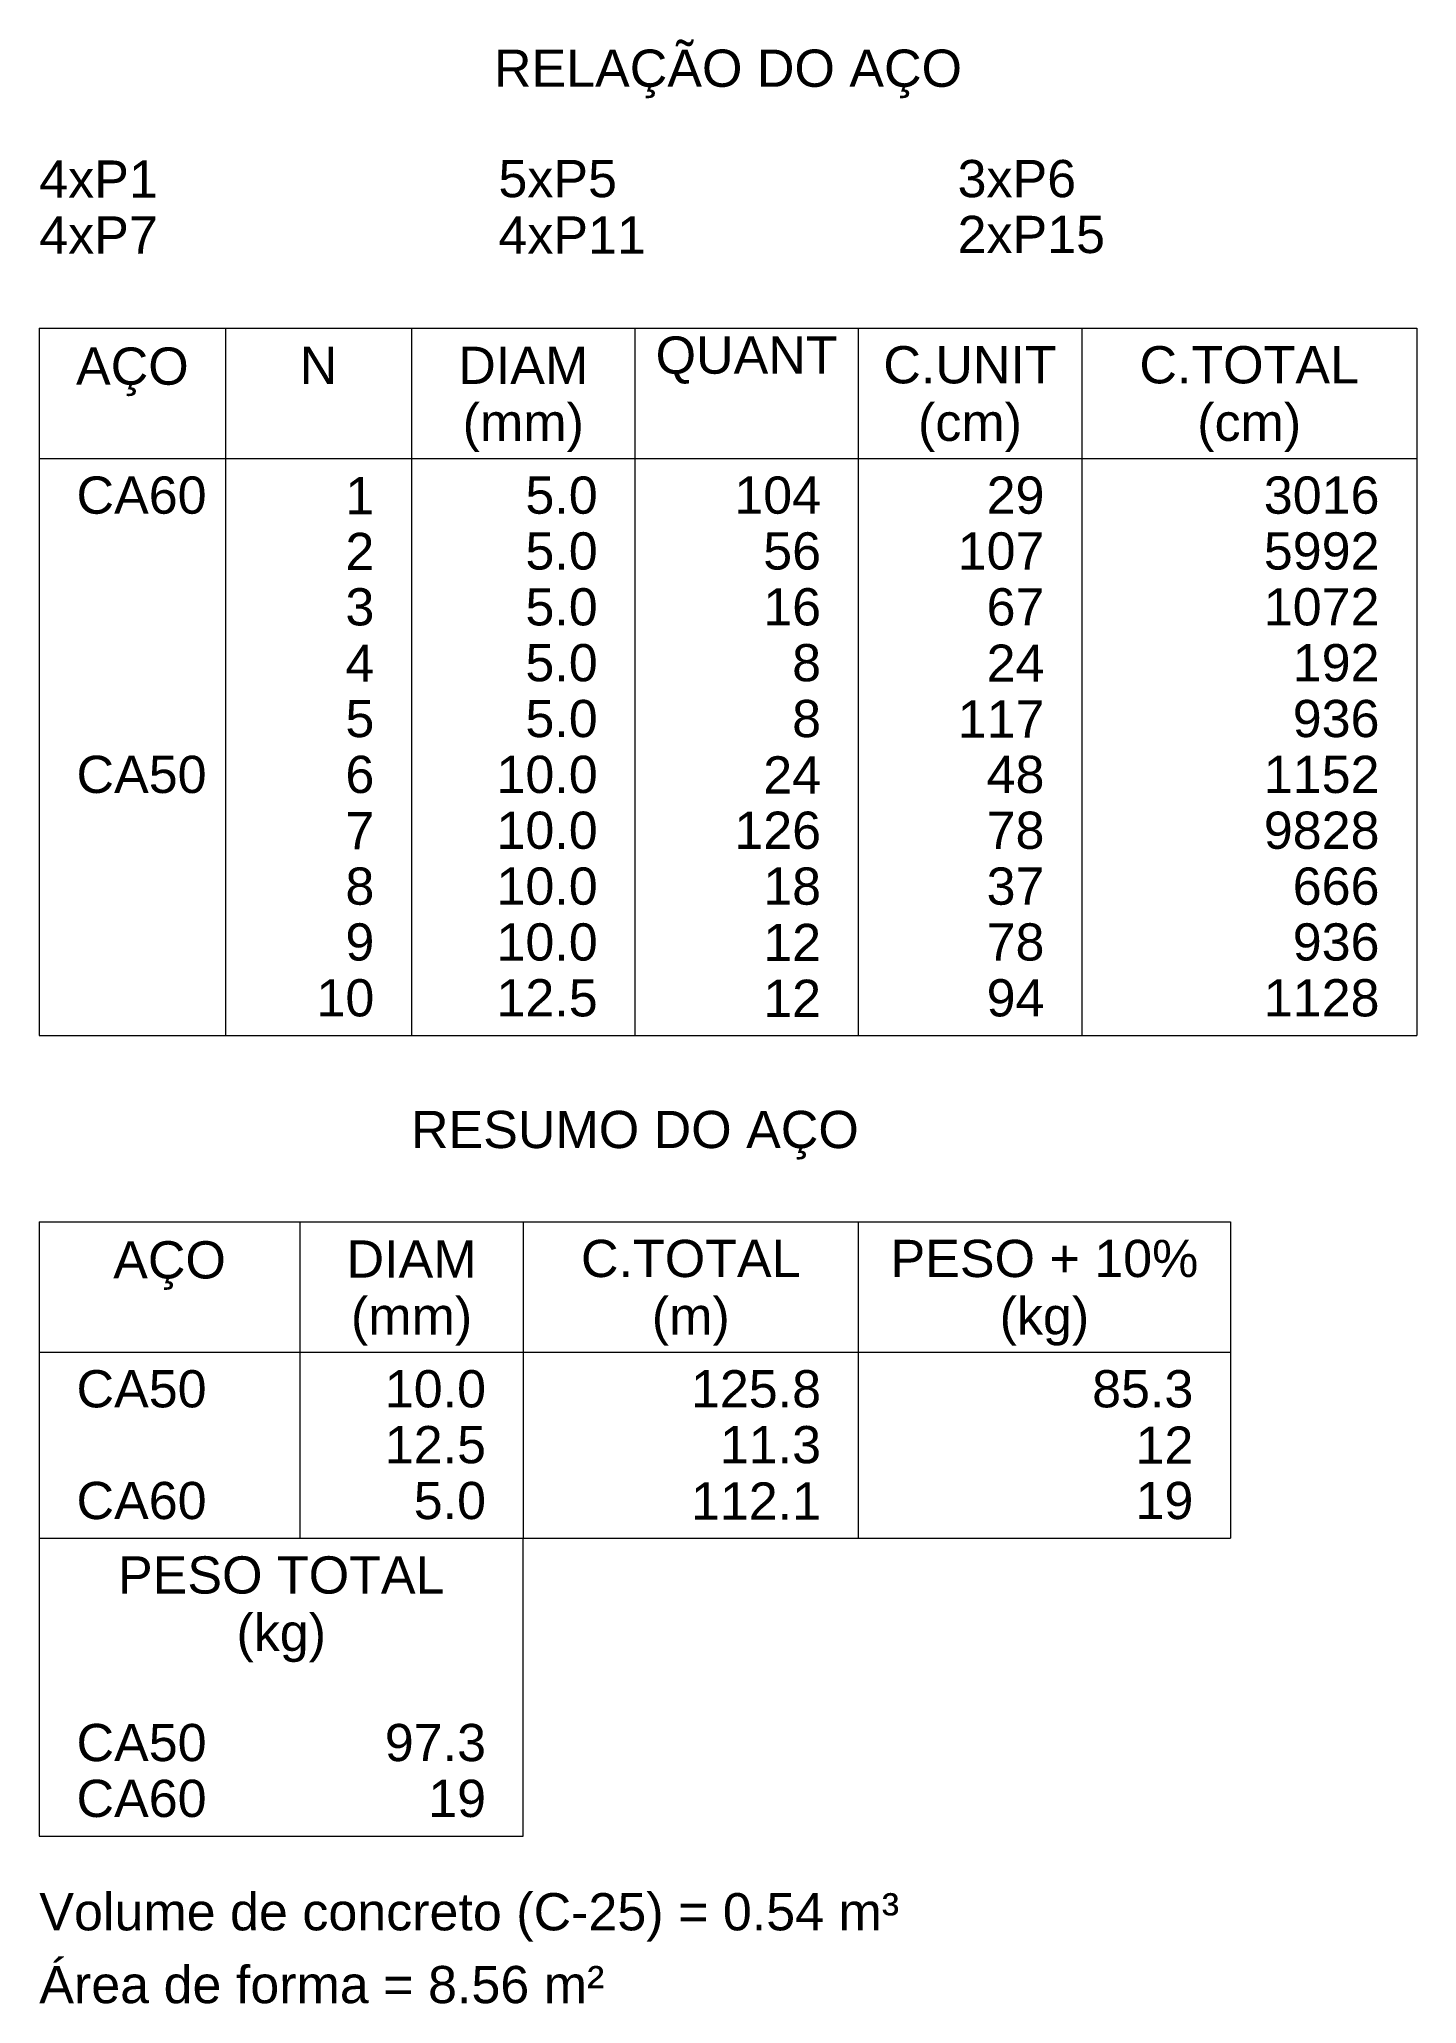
# Model space of a CAD drawing. Header units: millimetres. Extents: x 180 to 11148, y -1598 to 1045.
# Drawn here: x 1305.04 to 1320.71, y 22.59 to 44.93 of the extents above; entities that cross this region are included whole.
import ezdxf

# ---------------------------------------------------------------- set-up
doc = ezdxf.new("R2010")
doc.units = ezdxf.units.MM
doc.header["$MEASUREMENT"] = 0
doc.layers.add('DT-Relação do aço', color=9, linetype='Continuous', lineweight=5)
doc.styles.add('Arial', font='arial.ttf')

msp = doc.modelspace()

# ---------------------------------------------------------------- texts
at = {"layer": 'DT-Relação do aço', "linetype": 'Continuous', "char_height": 0.4236, "line_spacing_factor": 0.798, "style": 'Arial'}
for s, insert, width, attachment_point in [('RELAÇÃO DO AÇO', (1312.877, 44.261), 10.681309, 8), ('4xP1', (1305.0408, 43.1296), 2.70451, 7), ('5xP5', (1310.2652, 43.1296), 2.70451, 7), ('3xP6', (1315.4896, 43.1296), 2.70451, 7), ('4xP7', (1305.0408, 42.4942), 2.70451, 7), ('4xP11', (1310.2652, 42.4942), 3.364415, 7), ('2xP15', (1315.4896, 42.4942), 3.364415, 7), ('AÇO', (1306.1, 40.872), 2.571255, 8), ('N', (1308.2178, 41.0116), 0.856892, 8), ('DIAM', (1310.5476, 41.0116), 2.966387, 8), ('QUANT', (1313.0892, 41.0116), 4.152941, 8), ('C.UNIT', (1315.6308, 41.0116), 3.954796, 8), ('C.TOTAL', (1318.8078, 41.0116), 5.010412, 8), ('(mm)', (1310.548, 40.236), 2.767082, 8), ('(cm)', (1315.631, 40.236), 2.37195, 8), ('(cm)', (1318.808, 40.236), 2.37195, 8), ('RESUMO DO AÇO', (1311.818, 32.188), 10.218391, 8), ('AÇO', (1306.523, 30.705), 2.571255, 8), ('DIAM', (1309.2768, 30.8452), 2.966387, 8), ('C.TOTAL', (1312.4538, 30.8452), 5.010412, 8), ('PESO + 10%', (1316.478, 30.8452), 7.024311, 8), ('(mm)', (1309.277, 30.07), 2.767082, 8), ('(m)', (1312.454, 30.07), 1.778673, 8), ('(kg)', (1316.478, 30.07), 2.043446, 8), ('CA50', (1305.4644, 29.3626), 2.968125, 7), ('10.0', (1310.124, 29.3626), 2.309378, 9), ('125.8', (1313.9364, 29.3626), 2.969283, 9), ('85.3', (1318.1724, 29.3626), 2.309378, 9), ('12.5', (1310.124, 28.7272), 2.309378, 9), ('11.3', (1313.9364, 28.7272), 2.309378, 9), ('12', (1318.1724, 28.7272), 1.31981, 9), ('CA60', (1305.4644, 28.0918), 2.968125, 7), ('5.0', (1310.124, 28.0918), 1.649473, 9), ('112.1', (1313.9364, 28.0918), 2.969283, 9), ('19', (1318.1724, 28.0918), 1.31981, 9), ('PESO TOTAL', (1307.7942, 27.2446), 7.450729, 8), ('(kg)', (1307.794, 26.469), 2.043446, 8), ('CA50', (1305.4644, 25.3384), 2.968125, 7), ('97.3', (1310.124, 25.3384), 2.309378, 9), ('CA60', (1305.4644, 24.703), 2.968125, 7), ('19', (1310.124, 24.703), 1.31981, 9), ('Volume de concreto (C-25) = 0.54 m³', (1305.041, 23.292), 19.619866, 7), ('Área de forma = 8.56 m²', (1305.0408, 22.585), 12.893353, 7)]:
    msp.add_mtext(s, dxfattribs=dict(at, insert=insert, width=width, attachment_point=attachment_point))
at = {"layer": 'DT-Relação do aço', "color": 9, "linetype": 'Continuous', "char_height": 0.4236, "line_spacing_factor": 0.798, "style": 'Arial'}
for s, insert, width, attachment_point in [('CA60', (1305.4644, 39.529), 2.968125, 7), ('1', (1308.8532, 39.529), 0.659905, 9), ('5.0', (1311.3948, 39.529), 1.649473, 9), ('104', (1313.9364, 39.529), 1.979715, 9), ('29', (1316.478, 39.529), 1.31981, 9), ('3016', (1320.2904, 39.529), 2.639621, 9), ('2', (1308.8532, 38.8936), 0.659905, 9), ('5.0', (1311.3948, 38.8936), 1.649473, 9), ('56', (1313.9364, 38.8936), 1.31981, 9), ('107', (1316.478, 38.8936), 1.979715, 9), ('5992', (1320.2904, 38.8936), 2.639621, 9), ('3', (1308.8532, 38.2582), 0.659905, 9), ('5.0', (1311.3948, 38.2582), 1.649473, 9), ('16', (1313.9364, 38.2582), 1.31981, 9), ('67', (1316.478, 38.2582), 1.31981, 9), ('1072', (1320.2904, 38.2582), 2.639621, 9), ('4', (1308.8532, 37.6228), 0.659905, 9), ('5.0', (1311.3948, 37.6228), 1.649473, 9), ('8', (1313.9364, 37.6228), 0.659905, 9), ('24', (1316.478, 37.6228), 1.31981, 9), ('192', (1320.2904, 37.6228), 1.979715, 9), ('5', (1308.8532, 36.9874), 0.659905, 9), ('5.0', (1311.3948, 36.9874), 1.649473, 9), ('8', (1313.9364, 36.9874), 0.659905, 9), ('117', (1316.478, 36.9874), 1.979715, 9), ('936', (1320.2904, 36.9874), 1.979715, 9), ('CA50', (1305.4644, 36.352), 2.968125, 7), ('6', (1308.8532, 36.352), 0.659905, 9), ('10.0', (1311.3948, 36.352), 2.309378, 9), ('24', (1313.9364, 36.352), 1.31981, 9), ('48', (1316.478, 36.352), 1.31981, 9), ('1152', (1320.2904, 36.352), 2.639621, 9), ('7', (1308.8532, 35.7166), 0.659905, 9), ('10.0', (1311.3948, 35.7166), 2.309378, 9), ('126', (1313.9364, 35.7166), 1.979715, 9), ('78', (1316.478, 35.7166), 1.31981, 9), ('9828', (1320.2904, 35.7166), 2.639621, 9), ('8', (1308.8532, 35.0812), 0.659905, 9), ('10.0', (1311.3948, 35.0812), 2.309378, 9), ('18', (1313.9364, 35.0812), 1.31981, 9), ('37', (1316.478, 35.0812), 1.31981, 9), ('666', (1320.2904, 35.0812), 1.979715, 9), ('9', (1308.8532, 34.4458), 0.659905, 9), ('10.0', (1311.3948, 34.4458), 2.309378, 9), ('12', (1313.9364, 34.4458), 1.31981, 9), ('78', (1316.478, 34.4458), 1.31981, 9), ('936', (1320.2904, 34.4458), 1.979715, 9), ('10', (1308.8532, 33.8104), 1.31981, 9), ('12.5', (1311.3948, 33.8104), 2.309378, 9), ('12', (1313.9364, 33.8104), 1.31981, 9), ('94', (1316.478, 33.8104), 1.31981, 9), ('1128', (1320.2904, 33.8104), 2.639621, 9)]:
    msp.add_mtext(s, dxfattribs=dict(at, insert=insert, width=width, attachment_point=attachment_point))

# ---------------------------------------------------------------- linework, layer by layer
at = {"layer": 'DT-Relação do aço', "linetype": 'Continuous'}
for p, q in [((1305.0408, 41.647), (1320.714, 41.647)), ((1305.0408, 41.647), (1305.0408, 33.5986)), ((1307.1588, 41.647), (1307.1588, 33.5986)), ((1309.2768, 41.647), (1309.2768, 33.5986)), ((1311.8184, 41.647), (1311.8184, 33.5986)), ((1314.36, 41.647), (1314.36, 33.5986)), ((1316.9016, 41.647), (1316.9016, 33.5986)), ((1320.714, 41.647), (1320.714, 33.5986)), ((1305.0408, 40.1644), (1320.714, 40.1644)), ((1305.0408, 33.5986), (1320.714, 33.5986)), ((1305.0408, 31.4806), (1305.0408, 27.88)), ((1305.0408, 31.4806), (1318.596, 31.4806)), ((1308.006, 31.4806), (1308.006, 27.88)), ((1310.5476, 31.4806), (1310.5476, 27.88)), ((1314.36, 31.4806), (1314.36, 27.88)), ((1318.596, 31.4806), (1318.596, 27.88)), ((1305.0408, 29.998), (1318.596, 29.998)), ((1305.0408, 27.88), (1318.596, 27.88)), ((1305.0408, 27.88), (1305.0408, 24.4912)), ((1310.5476, 24.4912), (1310.5476, 27.88)), ((1305.0408, 24.4912), (1310.5476, 24.4912))]:
    msp.add_line(p, q, dxfattribs=at)

msp.set_redraw_order([(e.dxf.handle, doc.entitydb.next_handle()) for e in msp.query("TEXT MTEXT ATTDEF DIMENSION ARC_DIMENSION")])  # texts and dimensions are drawn at this point

doc.saveas('drawing.dxf')
